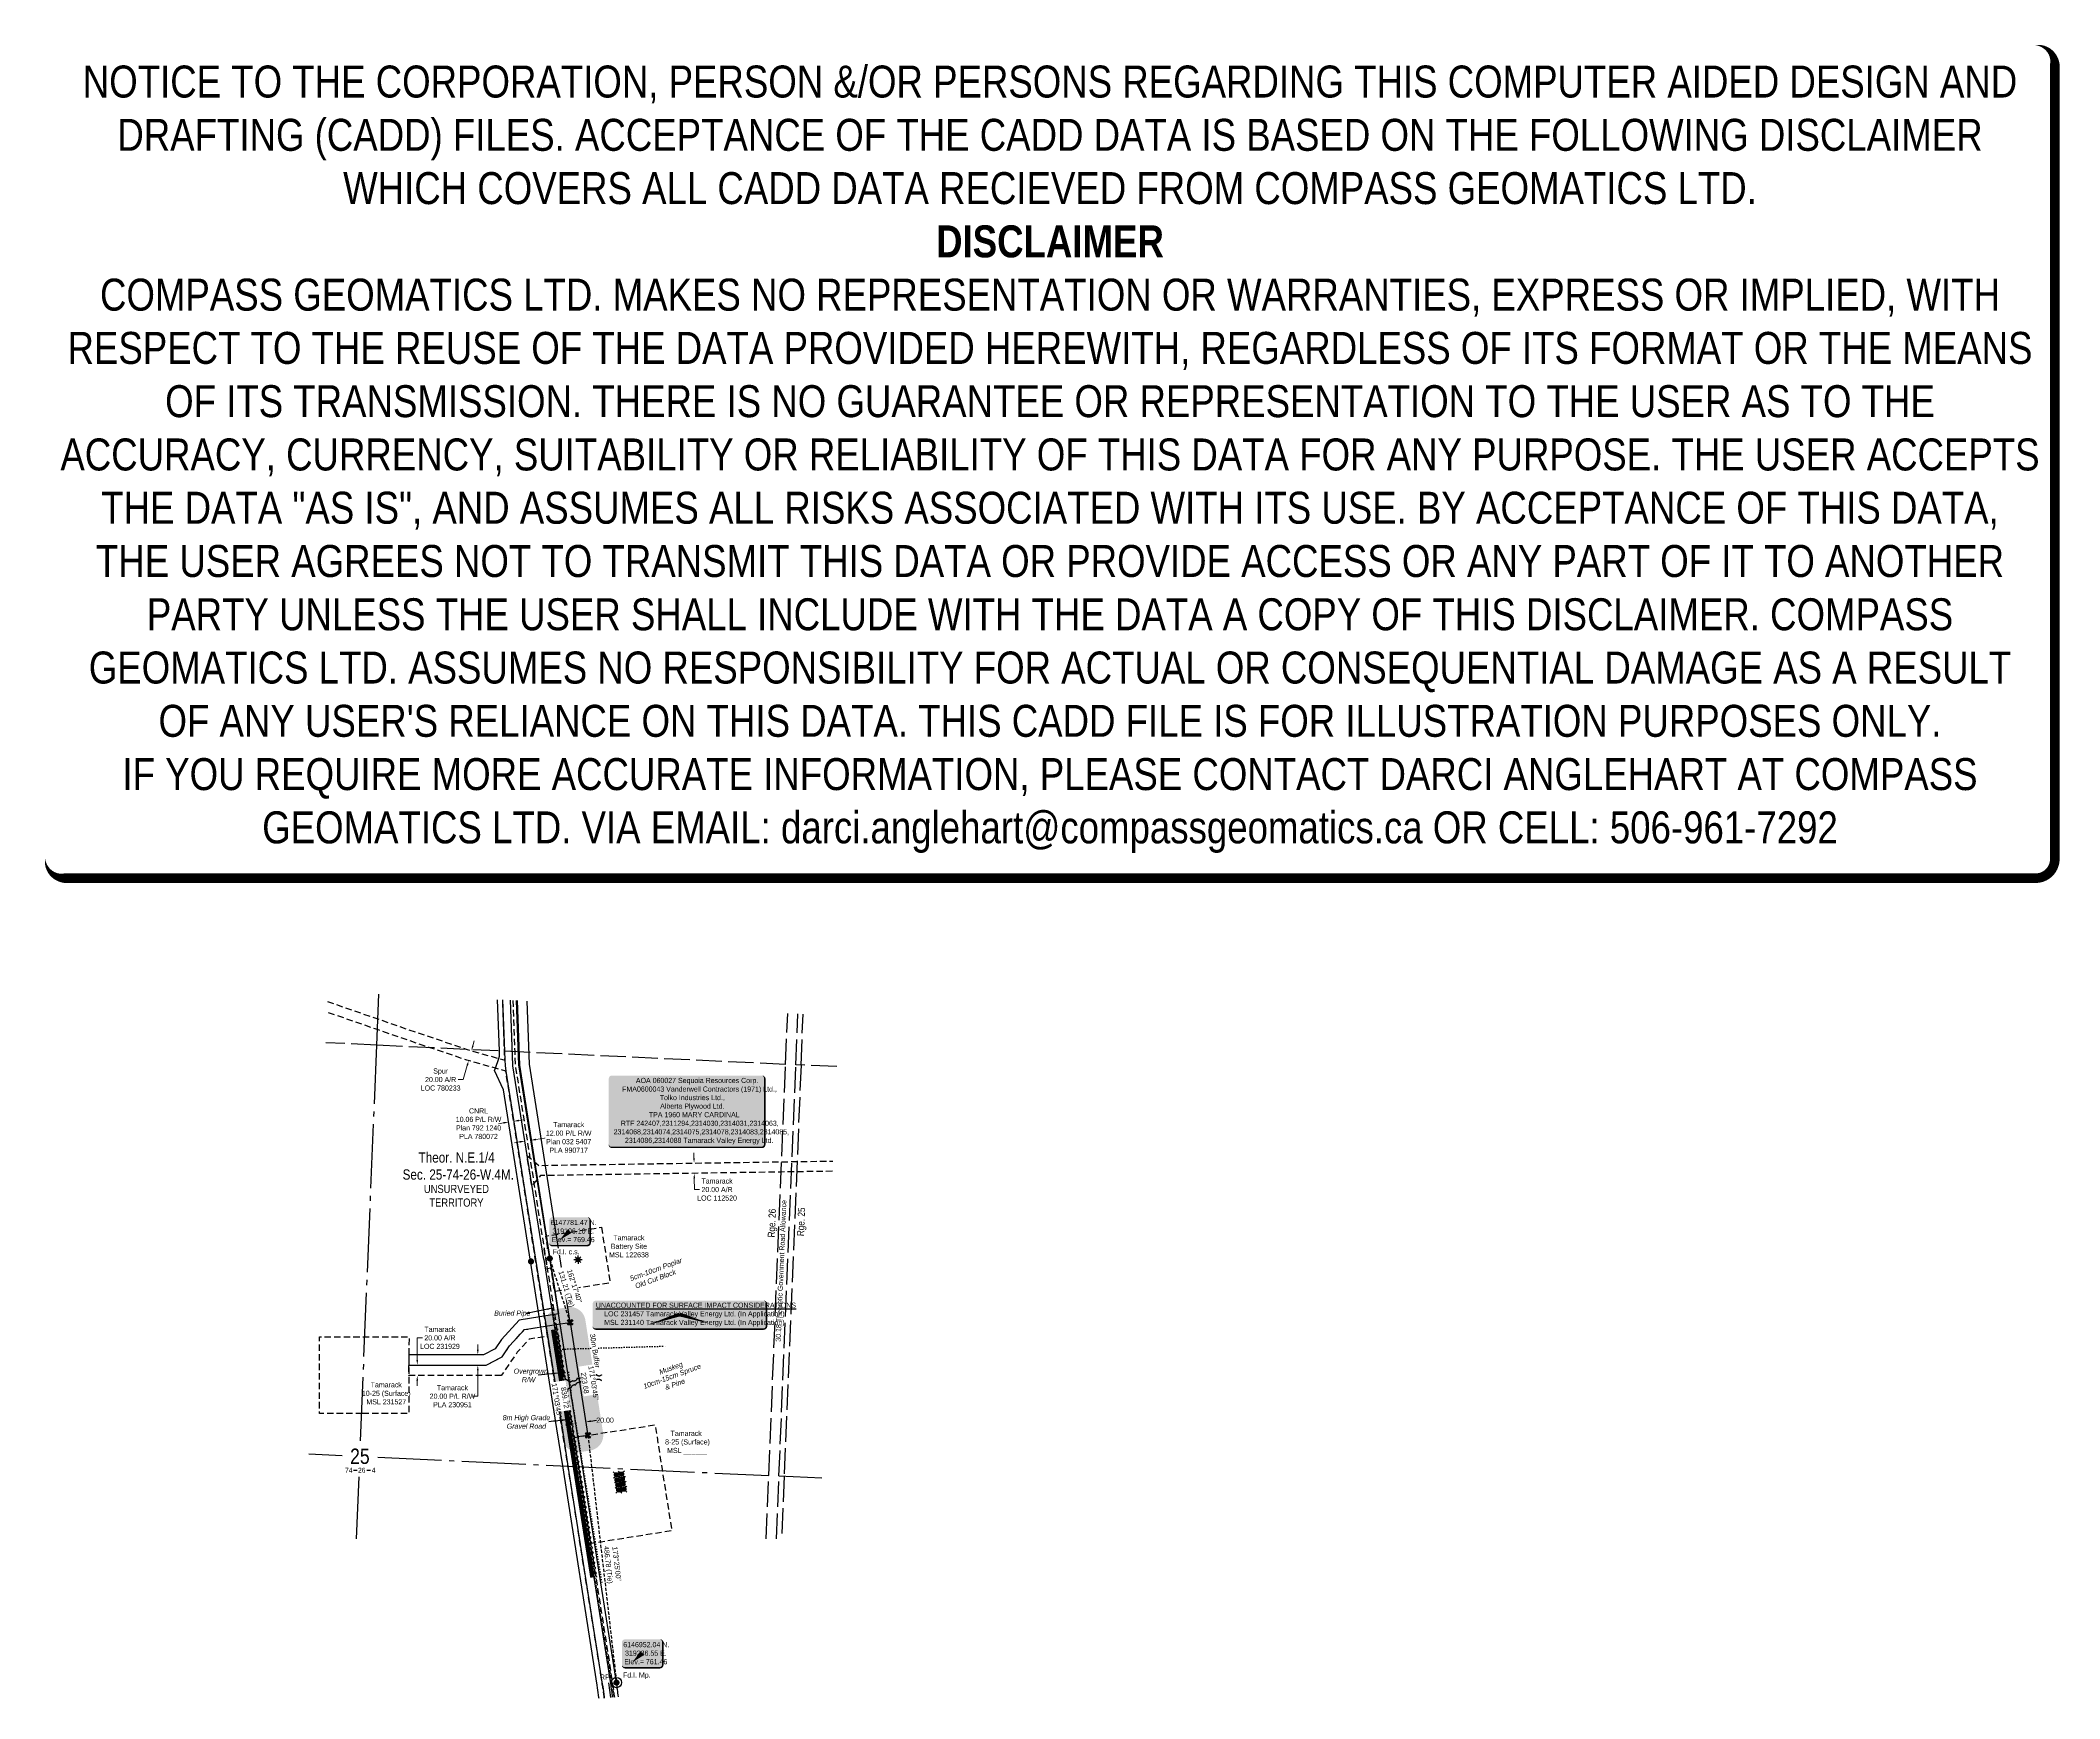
# Model space of a CAD drawing. Extents: x 318110 to 322058, y 6146921 to 6150164.
import ezdxf
from ezdxf.enums import TextEntityAlignment as Align

# ---------------------------------------------------------------- set-up
doc = ezdxf.new("R2010")
doc.units = 0
doc.header["$LTSCALE"] = 5
doc.header["$PDSIZE"] = 0.5
for name, pattern in [('0', [1, 1, 0]), ('foc-ACCESSROAD', [3.75, 2.5, -1.25]), ('foc-QUARTERLINE', [33, 25, -3, 2, -3]), ('foc-TIELINE', [1.875, 1.25, -0.625]), ('foc-TOPO', [1, 0.2, -0.8]), ('foc-UNSURVEYED', [12.5, 10, -2.5]), ('UG_PIPE', [1.875, 1.25, -0.625])]:
    doc.linetypes.add(name, pattern=pattern)
doc.layers.get('Defpoints').update_dxf_attribs({"color": 9})
for name, color, linetype in [('10', 1, 'Continuous'), ('35', 37, 'Continuous'), ('9', 3, 'Continuous'), ('AS-PIPE-UG', 44, 'UG_PIPE'), ('AS-PIPE-UG-T', 44, 'Continuous'), ('AS-ROADS', 254, 'Continuous'), ('AS-SURFACE IMPACT', 7, 'Continuous'), ('C-AR', 13, 'foc-ACCESSROAD'), ('C-RW', 13, 'Continuous'), ('C-SYMBOL', 7, 'Continuous'), ('C-WS', 13, 'foc-ACCESSROAD'), ('C-WS-S', 13, 'Continuous'), ('D-TXT', 6, 'Continuous'), ('DETAIL-T', 7, 'Continuous'), ('F-AR', 190, 'foc-ACCESSROAD'), ('F-RW', 190, 'Continuous'), ('L-BD', 7, 'Continuous'), ('L-MON', 1, 'Continuous'), ('L-QSEC', 8, 'foc-QUARTERLINE'), ('L-ROAD-T', 7, 'Continuous'), ('L-SECLBL', 7, 'Continuous'), ('L-TIE', 7, 'foc-TIELINE'), ('L-TIE-T', 7, 'Continuous'), ('L-UNS-T', 3, 'Continuous'), ('L-USEC', 7, 'foc-UNSURVEYED'), ('P-BUFFER-H 30m', 51, 'Continuous'), ('P-BUFFER-T', 40, 'Continuous'), ('P-PROPOSED', 10, 'Continuous'), ('P-PROPOSED-H', 21, 'Continuous'), ('P-TXT', 4, 'Continuous'), ('T-BUSH', 110, '0'), ('T-BUSH-T', 110, 'Continuous'), ('T-VEGETATION CHANGE', 104, 'foc-TOPO')]:
    doc.layers.add(name, color=color, linetype=linetype)
for name, color, linetype, lineweight in [('C-AR-T', 13, 'Continuous', 9), ('C-RW-T', 13, 'Continuous', 9), ('C-WS-T', 13, 'Continuous', 9), ('F-AR-T', 190, 'Continuous', 9), ('F-RW-T', 190, 'Continuous', 9), ('T-TEXT', 48, 'Continuous', 18)]:
    doc.layers.add(name, color=color, linetype=linetype, lineweight=lineweight)
doc.layers.add('DISCLAIMER', color=7, linetype='Continuous', plot=False)
doc.styles.add('175L', font='ARIALN.TTF', dxfattribs={"height": 20})
doc.styles.add('80', font='ARIALN.TTF', dxfattribs={"height": 10})
doc.styles.add('80CG', font='ARIALN.TTF', dxfattribs={"height": 10})
doc.styles.add('80L', font='ARIALN.TTF', dxfattribs={"height": 10})
doc.styles.add('80LS', font='ARIALNI.TTF', dxfattribs={"height": 10})
doc.styles.add('SIMPLEX', font='ARIALN.TTF')
doc.dimstyles.new('Compass 5 000', dxfattribs={"dimscale": 5, "dimtxt": 9, "dimasz": 2, "dimexe": 0.2, "dimexo": 0.0625, "dimgap": 0.5, "dimtad": 0, "dimtih": 1, "dimtoh": 1, "dimzin": 0, "dimdsep": 46, "dimtxsty": '80CG', "dimcen": 0.1, "dimse1": 1, "dimse2": 1, "dimclrd": 256, "dimclrt": 256, "dimaunit": 1, "dimadec": 4, "dimazin": 0, "dimtfac": 0.06, "dimtofl": 0, "dimtmove": 0, "dimatfit": 1, "dimfxl": 0.2, "dimtolj": 1, "dimtzin": 0, "dimlwd": -1, "dimarcsym": 0})

# ---------------------------------------------------------------- blocks, each defined once
blk = doc.blocks.new('L-SECLBL')
at = {"layer": '9', "color": 7}
for p, q in [((-5.1, -27.8), (-12.3, -27.8)), ((20.7, -27.8), (13.5, -27.8))]:
    blk.add_line(p, q, dxfattribs=at)
at = {"layer": '10', "color": 2, "style": 'SIMPLEX'}
blk.add_attdef('SEC', text='', height=30, dxfattribs=at).set_placement((0, 0), align=Align.MIDDLE)
at = {"layer": '10', "color": 5, "style": '80L'}
blk.add_attdef('TWP', text='', height=9.5, dxfattribs=at).set_placement((-14.4, -27.4), align=Align.MIDDLE_RIGHT)
blk.add_attdef('RGE', text='', height=9.5, dxfattribs=at).set_placement((3.6, -27.4), align=Align.MIDDLE_CENTER)
blk.add_attdef('MER', text='', height=9.5, dxfattribs=at).set_placement((23.2, -27.4), align=Align.MIDDLE_LEFT)
blk = doc.blocks.new('*U32')
h = blk.add_hatch(color=255)
edge = h.paths.add_edge_path()
edge.add_line((-146.5, -71), (146.5, -71))
edge.add_arc((146.5, -65), 6, 270, 360)
edge.add_line((152.5, -65), (152.5, 63.5))
edge.add_arc((146.5, 63.5), 6, 0, 90)
edge.add_line((146.5, 69.5), (-146.5, 69.5))
edge.add_arc((-146.5, 63.5), 6, 90, 180)
edge.add_line((-152.5, 63.5), (-152.5, -65))
edge.add_arc((-146.5, -65), 6, 180, 270)
at = {"color": 44, "flags": 128}
blk.add_lwpolyline([(-146.5, -71, 3, 3, 0), (146.5, -71, 3, 3, 0.414214), (152.5, -65, 3, 3, 0), (152.5, 63.5, 3, 0, 0.414214), (146.5, 69.5, 0, 0, 0), (-146.5, 69.5, 0, 0, 0.414214), (-152.5, 63.5, 0, 0, 0), (-152.5, -65, 0, 3, 0.414214)], format="xyseb", close=True, dxfattribs=at)
at = {"color": 44, "style": '80'}
blk.add_attdef('ENTER_TEXT_001', (-36, -5), '', height=10, dxfattribs=at)
blk = doc.blocks.new('*D28')
at = {"layer": 'C-AR-T', "transparency": 16777216}
for p, q in [((319388, 6147978), (319387.9, 6147988)), ((319388.6, 6147938), (319388.9, 6147916.2)), ((319388.9, 6147916.2), (319398.9, 6147916.2))]:
    blk.add_line(p, q, dxfattribs=at)
for points in [[(319389.7, 6147978), (319386.4, 6147978), (319388.2, 6147968)], [(319390.3, 6147938), (319387, 6147938), (319388.5, 6147948)]]:
    blk.add_solid(points, dxfattribs=at)
at = {"layer": 'Defpoints', "color": 0, "transparency": 16777216}
for p in [(319388.2, 6147968), (319429.2, 6147968.6), (319429.5, 6147948.6)]:
    blk.add_point(p, dxfattribs=at)
at = {"layer": 'C-AR-T', "transparency": 16777216, "insert": (319433.2, 6147916.2), "char_height": 10, "attachment_point": 5, "style": '80CG'}
blk.add_mtext('\\A1;Tamarack \\P20.00 A/R\\PLOC 112520', dxfattribs=at)
blk = doc.blocks.new('*U33')
h = blk.add_hatch(color=255)
edge = h.paths.add_edge_path()
edge.add_line((-164, -28.5), (164, -28.5))
edge.add_arc((164, -22.5), 6, 270, 360)
edge.add_line((170, -22.5), (170, 21))
edge.add_arc((164, 21), 6, 0, 90)
edge.add_line((164, 27), (-164, 27))
edge.add_arc((-164, 21), 6, 90, 180)
edge.add_line((-170, 21), (-170, -22.5))
edge.add_arc((-164, -22.5), 6, 180, 270)
at = {"color": 1, "flags": 128}
blk.add_lwpolyline([(-164, -28.5, 3, 3, 0), (164, -28.5, 3, 3, 0.414214), (170, -22.5, 3, 3, 0), (170, 21, 3, 0, 0.414214), (164, 27, 0, 0, 0), (-164, 27, 0, 0, 0.414214), (-170, 21, 0, 0, 0), (-170, -22.5, 0, 3, 0.414214)], format="xyseb", close=True, dxfattribs=at)
for points in [[(-64.6, -21.3, 0, 7.5, 0), (0, 0, 0, 0, 0)], [(61.8, -18.7, 0, 7.5, 0), (0, 0, 0, 0, 0)]]:
    blk.add_lwpolyline(points, format="xyseb", dxfattribs=at)
at = {"color": 1, "style": '80'}
blk.add_attdef('ENTER_TEXT_001', (-26.8, -4.9), '', height=10, dxfattribs=at)
blk = doc.blocks.new('*D29')
at = {"layer": 'Defpoints', "color": 0, "transparency": 16777216}
for p in [(318947.5, 6148168.4), (318966.5, 6148163), (318972, 6148182.3)]:
    blk.add_point(p, dxfattribs=at)
at = {"layer": 'F-AR-T', "transparency": 16777216}
for p, q in [((318955.6, 6148197.3), (318958.3, 6148206.9)), ((318944.7, 6148158.8), (318937, 6148131.4)), ((318937, 6148131.4), (318927, 6148131.4))]:
    blk.add_line(p, q, dxfattribs=at)
for points in [[(318954, 6148197.8), (318957.2, 6148196.8), (318952.9, 6148187.7)], [(318943.1, 6148159.2), (318946.3, 6148158.3), (318947.5, 6148168.4)]]:
    blk.add_solid(points, dxfattribs=at)
at = {"layer": 'F-AR-T', "transparency": 16777216, "insert": (318892.7, 6148131.4), "char_height": 10, "attachment_point": 5, "style": '80CG'}
blk.add_mtext('\\A1;Spur\\P20.00 A/R^JLOC 780233', dxfattribs=at)
blk = doc.blocks.new('GAS')
h = blk.add_hatch(color=255)
h.dxf.hatch_style = 1
edge = h.paths.add_edge_path()
edge.add_arc((0, 0), 0.9, 0, 360)
for p, q in [((-0.81, 0), (-1.62, 0)), ((-0.57, 0.57), (-1.14, 1.14)), ((0, 0.81), (0, 1.62)), ((0.57, 0.57), (1.14, 1.14)), ((1.62, 0), (0.81, 0)), ((-0.57, -0.57), (-1.14, -1.14)), ((0, -0.81), (0, -1.62)), ((1.14, -1.14), (0.57, -0.57))]:
    blk.add_line(p, q)
blk.add_circle((0, 0), 0.8)
blk = doc.blocks.new('*D30')
at = {"layer": 'Defpoints', "color": 0, "transparency": 16777216}
for p in [(319025.7, 6148048.2), (319025.8, 6148047.3), (319035.8, 6148048.8)]:
    blk.add_point(p, dxfattribs=at)
at = {"layer": 'F-RW-T', "transparency": 16777216}
for p, q in [((319015.8, 6148046.6), (319005.9, 6148045.1)), ((319045.5, 6148051.3), (319055.4, 6148052.9))]:
    blk.add_line(p, q, dxfattribs=at)
for points in [[(319015.5, 6148048.3), (319016.1, 6148045), (319025.7, 6148048.2)], [(319045.3, 6148053), (319045.8, 6148049.7), (319035.6, 6148049.8)]]:
    blk.add_solid(points, dxfattribs=at)
at = {"layer": 'F-RW-T', "transparency": 16777216, "insert": (318966.8, 6148045.1), "char_height": 10, "attachment_point": 5, "style": '80CG'}
blk.add_mtext('\\A1;CNRL\\P10.06 P/L R/W\\PPlan 792 1240\\PPLA 780072', dxfattribs=at)
blk = doc.blocks.new('*D31')
at = {"layer": 'C-RW-T', "transparency": 16777216}
for p, q in [((319047.1, 6148009.3), (319037.3, 6148007.8)), ((319078.8, 6148014.3), (319103.9, 6148018.2))]:
    blk.add_line(p, q, dxfattribs=at)
for points in [[(319046.9, 6148011), (319047.4, 6148007.7), (319057, 6148010.9)], [(319078.5, 6148015.9), (319079, 6148012.6), (319068.9, 6148012.7)]]:
    blk.add_solid(points, dxfattribs=at)
at = {"layer": 'Defpoints', "color": 0, "transparency": 16777216}
for p in [(319059.5, 6147994.8), (319068.9, 6148012.7), (319071.4, 6147996.7)]:
    blk.add_point(p, dxfattribs=at)
at = {"layer": 'C-RW-T', "transparency": 16777216, "insert": (319143, 6148018.2), "char_height": 10, "attachment_point": 5, "style": '80CG', "bg_fill": 3, "box_fill_scale": 1.1, "bg_fill_color": 256, "bg_fill_true_color": 13158600, "bg_fill_transparency": 0}
blk.add_mtext('\\A1;Tamarack\\P12.00 P/L R/W\\PPlan 032 5407\\PPLA 990717', dxfattribs=at)
blk = doc.blocks.new('fdia')
at = {"color": 255, "const_width": 1}
blk.add_lwpolyline([(-0.5, 0, 1), (0.5, 0, 1)], format="xyb", close=True, dxfattribs=at)
blk = doc.blocks.new('Fdiaa')
blk.add_blockref('fdia', (0, 0))
blk = doc.blocks.new('fdib')
at = {"color": 1, "const_width": 1.6}
blk.add_lwpolyline([(-0.4, 0, 1), (0.4, 0, 1)], format="xyb", close=True, dxfattribs=at)
at = {"color": 1}
blk.add_circle((0, 0), 0.8, dxfattribs=at)
blk = doc.blocks.new('Fdibb')
blk.add_blockref('fdib', (0, 0))
blk = doc.blocks.new('fdicc')
for name in ['Fdibb', 'Fdiaa']:
    blk.add_blockref(name, (0, 0))
blk = doc.blocks.new('FDI')
blk.add_blockref('fdicc', (0, 0))
blk = doc.blocks.new('*U39')
h = blk.add_hatch(color=254)
edge = h.paths.add_edge_path()
edge.add_line((-34, -28.5), (34, -28.5))
edge.add_arc((34, -22.5), 6, 270, 360)
edge.add_line((40, -22.5), (40, 21))
edge.add_arc((34, 21), 6, 0, 90)
edge.add_line((34, 27), (-34, 27))
edge.add_arc((-34, 21), 6, 90, 180)
edge.add_line((-40, 21), (-40, -22.5))
edge.add_arc((-34, -22.5), 6, 180, 270)
at = {"color": 1, "flags": 128}
blk.add_lwpolyline([(-34, -28.5, 3, 3, 0), (34, -28.5, 3, 3, 0.414214), (40, -22.5, 3, 3, 0), (40, 21, 3, 0, 0.414214), (34, 27, 0, 0, 0), (-34, 27, 0, 0, 0.414214), (-40, 21, 0, 0, 0), (-40, -22.5, 0, 3, 0.414214)], format="xyseb", close=True, dxfattribs=at)
blk.add_lwpolyline([(-19.2, -17.3, 0, 10, 0), (0, 0, 5, 5, 0)], format="xyseb", dxfattribs=at)
at = {"color": 1, "style": '80'}
blk.add_attdef('ENTER_TEXT_001', (-36, -5), '', height=10, dxfattribs=at)
blk = doc.blocks.new('RP')
at = {"layer": '35', "color": 3}
blk.add_circle((0, 0), 10, dxfattribs=at)
at = {"layer": '35', "color": 3, "style": '80'}
blk.add_attdef('RP_001', (-32.4, 5.8), '', height=10, dxfattribs=at)
blk = doc.blocks.new('*D41')
at = {"layer": 'Defpoints', "color": 0, "transparency": 16777216}
for p in [(319151.9, 6147490.5), (319171.6, 6147493.6), (319176.6, 6147461.8)]:
    blk.add_point(p, dxfattribs=at)
at = {"layer": 'P-TXT', "transparency": 16777216}
for p, q in [((319147, 6147457.1), (319137.1, 6147455.5)), ((319186.5, 6147463.3), (319197.7, 6147465.1))]:
    blk.add_line(p, q, dxfattribs=at)
for points in [[(319146.7, 6147458.7), (319147.3, 6147455.4), (319156.9, 6147458.6)], [(319186.2, 6147465), (319186.8, 6147461.7), (319176.6, 6147461.8)]]:
    blk.add_solid(points, dxfattribs=at)
at = {"layer": 'P-TXT', "transparency": 16777216, "insert": (319214.1, 6147465.1), "char_height": 10, "attachment_point": 5, "style": '80CG'}
blk.add_mtext('\\A1;20.00', dxfattribs=at)
blk = doc.blocks.new('*D42')
at = {"layer": 'C-RW-T', "transparency": 16777216}
for p, q in [((318965.3, 6147602.9), (318965.3, 6147612.9)), ((318965.3, 6147562.9), (318965.3, 6147512)), ((318965.3, 6147512), (318955.3, 6147512))]:
    blk.add_line(p, q, dxfattribs=at)
for points in [[(318963.7, 6147602.9), (318967, 6147602.9), (318965.3, 6147592.9)], [(318963.7, 6147562.9), (318967, 6147562.9), (318965.3, 6147572.9)]]:
    blk.add_solid(points, dxfattribs=at)
at = {"layer": 'Defpoints', "color": 0, "transparency": 16777216}
for p in [(318965.3, 6147592.9), (318973.8, 6147592.9), (318973.8, 6147572.9)]:
    blk.add_point(p, dxfattribs=at)
at = {"layer": 'C-RW-T', "transparency": 16777216, "insert": (318915.8, 6147512), "char_height": 10, "attachment_point": 5, "style": '80CG'}
blk.add_mtext('\\A1;Tamarack\\P20.00 P/L R/W\\PPLA 230951', dxfattribs=at)
blk = doc.blocks.new('*D43')
at = {"layer": 'C-AR-T', "transparency": 16777216}
for p, q in [((318847, 6147582.9), (318847, 6147626.2)), ((318847, 6147626.2), (318857, 6147626.2)), ((318846.9, 6147542.7), (318846.9, 6147532.7))]:
    blk.add_line(p, q, dxfattribs=at)
for points in [[(318845.3, 6147582.9), (318848.6, 6147582.9), (318847, 6147572.9)], [(318845.3, 6147542.7), (318848.6, 6147542.7), (318846.9, 6147552.7)]]:
    blk.add_solid(points, dxfattribs=at)
at = {"layer": 'Defpoints', "color": 0, "transparency": 16777216}
for p in [(318847, 6147572.9), (318849.5, 6147572.9), (318849.5, 6147552.7)]:
    blk.add_point(p, dxfattribs=at)
at = {"layer": 'C-AR-T', "transparency": 16777216, "insert": (318891.3, 6147626.2), "char_height": 10, "attachment_point": 5, "style": '80CG'}
blk.add_mtext('\\A1;Tamarack\\P20.00 A/R^JLOC 231929', dxfattribs=at)
blk = doc.blocks.new('TEMP')
h = blk.add_hatch(color=255)
h.dxf.hatch_style = 1
h.paths.add_polyline_path([(0, 0.25), (-0.67, 1.15), (-0.67, 0.67), (-1.15, 0.67), (-0.25, 0), (-1.15, -0.67), (-0.67, -0.67), (-0.67, -1.15), (0, -0.25), (0.67, -1.15), (0.67, -0.67), (1.15, -0.67), (0.25, 0), (1.15, 0.67), (0.67, 0.67), (0.67, 1.15)])
h.paths.add_polyline_path([(0.57, 0.85), (0.57, 0.57), (0.85, 0.57), (0.08, 0), (0.85, -0.57), (0.57, -0.57), (0.57, -0.85), (0, -0.08), (-0.57, -0.85), (-0.57, -0.57), (-0.85, -0.57), (-0.08, 0), (-0.85, 0.57), (-0.57, 0.57), (-0.57, 0.85), (0, 0.08)], flags=16)
h = blk.add_hatch(color=1)
h.dxf.hatch_style = 1
h.paths.add_polyline_path([(0, 0.08), (-0.57, 0.85), (-0.57, 0.57), (-0.85, 0.57), (-0.08, 0), (-0.85, -0.57), (-0.57, -0.57), (-0.57, -0.85), (0, -0.08), (0.57, -0.85), (0.57, -0.57), (0.85, -0.57), (0.08, 0), (0.85, 0.57), (0.57, 0.57), (0.57, 0.85)])
at = {"color": 1}
for p, q in [((-0.08, 0), (0.08, 0)), ((0, 0.08), (0, -0.08))]:
    blk.add_line(p, q, dxfattribs=at)
at = {"color": 255, "flags": 128}
blk.add_lwpolyline([(-0.25, 0), (-1.15, 0.67), (-0.67, 0.67), (-0.67, 1.15), (0, 0.25), (0.67, 1.15), (0.67, 0.67), (1.15, 0.67), (0.25, 0), (1.15, -0.67), (0.67, -0.67), (0.67, -1.15), (0, -0.25), (-0.67, -1.15), (-0.67, -0.67), (-1.15, -0.67)], close=True, dxfattribs=at)
at = {"color": 1, "flags": 128}
blk.add_lwpolyline([(-0.08, 0), (-0.85, 0.57), (-0.57, 0.57), (-0.57, 0.85), (0, 0.08), (0.57, 0.85), (0.57, 0.57), (0.85, 0.57), (0.08, 0), (0.85, -0.57), (0.57, -0.57), (0.57, -0.85), (0, -0.08), (-0.57, -0.85), (-0.57, -0.57), (-0.85, -0.57)], close=True, dxfattribs=at)
blk = doc.blocks.new('WC')
at = {"layer": 'L-MON'}
h = blk.add_hatch(color=255, dxfattribs=at)
h.dxf.hatch_style = 1
edge = h.paths.add_edge_path()
edge.add_arc((0, 0), 0.9, 0, 360)
at = {"layer": 'L-MON', "color": 240, "flags": 128}
for points in [[(-0.62, 0.5), (-1.23, 1.12)], [(0.52, 0.61), (1.13, 1.21)], [(-1.18, -1.18), (-0.56, -0.57)], [(1.16, -1.18), (0.56, -0.57)]]:
    blk.add_lwpolyline(points, dxfattribs=at)
at = {"layer": 'L-MON', "color": 240}
for radius in [0.8, 0.373]:
    blk.add_circle((0, 0), radius, dxfattribs=at)
blk = doc.blocks.new('Disclaimer_Legal')
at = {"layer": 'DISCLAIMER', "color": 254, "flags": 128}
blk.add_lwpolyline([(-3612.9, -1104.6, 37.5, 37.5, 0), (4096.1, -1104.6, 37.5, 37.5, 0.414214), (4171.1, -1029.6, 37.5, 37.5, 0), (4171.1, 2078.7, 37.5, 0, 0.414214), (4096.1, 2153.7, 0, 0, 0), (-3612.9, 2153.7, 0, 0, 0.414214), (-3687.9, 2078.7, 0, 0, 0), (-3687.9, -1029.6, 0, 37.5, 0.414214)], format="xyseb", close=True, dxfattribs=at)
at = {"layer": 'DISCLAIMER', "color": 254, "insert": (241.6, 533.9), "char_height": 125, "width": 7717.568, "attachment_point": 5, "style": '80'}
blk.add_mtext('NOTICE TO THE CORPORATION, PERSON &/OR PERSONS REGARDING THIS COMPUTER AIDED DESIGN AND DRAFTING (CADD) FILES. ACCEPTANCE OF THE CADD DATA IS BASED ON THE FOLLOWING DISCLAIMER WHICH COVERS ALL CADD DATA RECIEVED FROM COMPASS GEOMATICS LTD.\\P{\\fArial Narrow|b1|i0|c0|p34;DISCLAIMER}\\PCOMPASS GEOMATICS LTD. MAKES NO REPRESENTATION OR WARRANTIES, EXPRESS OR IMPLIED, WITH RESPECT TO THE REUSE OF THE DATA PROVIDED HEREWITH, REGARDLESS OF ITS FORMAT OR THE MEANS OF ITS TRANSMISSION. THERE IS NO GUARANTEE OR REPRESENTATION TO THE USER AS TO THE ACCURACY, CURRENCY, SUITABILITY OR RELIABILITY OF THIS DATA FOR ANY PURPOSE. THE USER ACCEPTS THE DATA "AS IS", AND ASSUMES ALL RISKS ASSOCIATED WITH ITS USE. BY ACCEPTANCE OF THIS DATA, THE USER AGREES NOT TO TRANSMIT THIS DATA OR PROVIDE ACCESS OR ANY PART OF IT TO ANOTHER PARTY UNLESS THE USER SHALL INCLUDE WITH THE DATA A COPY OF THIS DISCLAIMER. COMPASS GEOMATICS LTD. ASSUMES NO RESPONSIBILITY FOR ACTUAL OR CONSEQUENTIAL DAMAGE AS A RESULT OF ANY USER\'S RELIANCE ON THIS DATA. THIS CADD FILE IS FOR ILLUSTRATION PURPOSES ONLY.\\PIF YOU REQUIRE MORE ACCURATE INFORMATION, PLEASE CONTACT DARCI ANGLEHART AT COMPASS GEOMATICS LTD. VIA EMAIL: darci.anglehart@compassgeomatics.ca OR CELL: 506-961-7292', dxfattribs=at)

msp = doc.modelspace()

# ---------------------------------------------------------------- hatches: boundary and pattern name
at = {"layer": 'P-BUFFER-H 30m'}
h = msp.add_hatch(color=256, dxfattribs=at)
h.dxf.hatch_style = 1
h.paths.add_polyline_path([(319141.338, 6147686.121), (319121.583, 6147683.013, 0.41419306), (319096.613, 6147648.72), (319131.36, 6147427.783, 0.41421356), (319165.653, 6147402.811), (319185.408, 6147405.917, 0.41421356), (319210.38, 6147440.21), (319175.633, 6147661.149, 0.41423406)])
h.paths.add_polyline_path([(319146, 6147656.489), (319180.748, 6147435.55), (319160.993, 6147432.443), (319126.246, 6147653.381)], flags=16)
at = {"layer": 'P-PROPOSED-H'}
h = msp.add_hatch(color=256, dxfattribs=at)
h.dxf.hatch_style = 1
h.paths.add_polyline_path([(319146, 6147656.489), (319180.748, 6147435.55), (319160.993, 6147432.443), (319126.246, 6147653.381)])

# ---------------------------------------------------------------- linework, layer by layer
at = {"layer": 'AS-PIPE-UG', "flags": 128}
for points in [[(319148.372, 6147456.684), (319144.086, 6147482.941), (319139.134, 6147513.69), (319135.012, 6147539.598), (319130.606, 6147567.481), (319126.899, 6147588.399), (319123.051, 6147612.274), (319118.527, 6147639.535), (319113.949, 6147667.757), (319109.739, 6147694.312)], [(319232.008, 6146923.561), (319229.862, 6146939.242), (319226.245, 6146960.328), (319221.241, 6146989.744), (319216.539, 6147017.564), (319211.805, 6147046.869), (319208.043, 6147069.321), (319202.687, 6147102.484), (319197.859, 6147133.991), (319191.826, 6147171.987), (319186.008, 6147214.274), (319180.109, 6147254.845), (319173.453, 6147294.831), (319169.349, 6147322.714), (319164.499, 6147356.802), (319159.452, 6147386.693), (319154.512, 6147419.356), (319150.339, 6147444.698)]]:
    msp.add_lwpolyline(points, dxfattribs=at)
at = {"layer": 'AS-ROADS', "flags": 128}
msp.add_lwpolyline([(319188.612, 6147157.672, 6.999, 6.999, 0), (319144.077, 6147438.478, 6.999, 6.999, 0), (319134.83, 6147496.784, 6.999, 6.999, 0), (319111.901, 6147641.754, 0, 0, 0)], format="xyseb", dxfattribs=at)
for points in [[(319141.569, 6147454.294), (319134.83, 6147496.784), (319111.901, 6147641.754)], [(319188.612, 6147157.672), (319143.477, 6147442.259)], [(319225.66, 6146922.935), (319221.258, 6146951.758)], [(319225.66, 6146922.935), (319221.258, 6146951.758)]]:
    msp.add_lwpolyline(points, dxfattribs=at)
at = {"layer": 'C-AR', "flags": 128}
msp.add_lwpolyline([(319658.668, 6147952.04), (319588.737, 6147950.992), (319558.522, 6147950.54), (319087.676, 6147943.489), (319081.018, 6147935.582), (319074.985, 6147928.419), (319070.787, 6147923.435), (319061.433, 6147982.876), (319067.181, 6147978.051), (319075.424, 6147971.107), (319084.525, 6147963.441), (319559.343, 6147970.552), (319589.558, 6147971.005), (319659.488, 6147972.052)], dxfattribs=at)
msp.add_lwpolyline([(319011.318, 6147552.674), (318830.794, 6147552.696), (318830.798, 6147572.896), (318981.693, 6147572.878), (319013.013, 6147589.36), (319027.547, 6147610.522), (319056.569, 6147642.418), (319088.739, 6147647.481), (319098.663, 6147649.041), (319101.772, 6147629.269), (319091.847, 6147627.709), (319065.775, 6147623.609), (319042.389, 6147597.911), (319011.318, 6147552.674)], close=True, dxfattribs=at)
at = {"layer": 'C-RW', "flags": 128}
for points in [[(319240.239, 6146924.374, 0.01164195), (319236.546, 6146952.037), (319157.54, 6147454.397), (319106.102, 6147781.465), (319045.683, 6148160.115), (319041.187, 6148285.847)], [(319094.249, 6147779.601), (319145.122, 6147456.123), (319224.693, 6146950.173, -0.01158555), (319228.298, 6146923.195, -0.01158555)]]:
    msp.add_lwpolyline(points, format="xyb", dxfattribs=at)
at = {"layer": 'C-WS', "flags": 128}
for points in [[(319207.028, 6147842.407), (319224.147, 6147733.719), (319115.497, 6147716.609), (319108.32, 6147762.254), (319101.29, 6147761.146), (319095.077, 6147800.655), (319102.101, 6147801.762), (319098.391, 6147825.31), (319207.028, 6147842.407)], [(318739.308, 6147478.17), (318655.652, 6147478.184), (318655.677, 6147628.295), (318745.493, 6147628.281), (318830.806, 6147628.266), (318830.797, 6147573.225), (318830.794, 6147553.211), (318830.781, 6147478.155), (318739.308, 6147478.17)], [(319186.621, 6147223.917), (319153.999, 6147431.343), (319312.038, 6147456.198), (319344.66, 6147248.772)]]:
    msp.add_lwpolyline(points, close=True, dxfattribs=at)
at = {"layer": 'F-AR', "flags": 128}
for points in [[(318671.272, 6148284.112), (318769.946, 6148249.855), (318825.904, 6148230.429), (318944.695, 6148190.28), (318950.121, 6148188.453), (319006.184, 6148172.646), (319018.153, 6148169.271), (319017.525, 6148186.837), (319013.948, 6148287.134)], [(319034.007, 6148286.186), (319037.586, 6148185.889), (319038.493, 6148160.519), (319067.181, 6147978.051), (319074.985, 6147928.419), (319095.077, 6147800.655), (319101.29, 6147761.146), (319149.167, 6147456.702), (319162.1, 6147374.468), (319228.699, 6146950.974), (319229.466, 6146945.926), (319230.189, 6146940.871), (319230.868, 6146935.812), (319231.504, 6146930.746), (319232.096, 6146925.674), (319232.321, 6146923.592)], [(319212.402, 6146921.626), (319212.097, 6146924.414), (319211.513, 6146929.335), (319210.887, 6146934.252), (319210.219, 6146939.162), (319209.507, 6146944.066), (319208.754, 6146948.965), (319141.688, 6147375.433), (319130.651, 6147445.62), (319020.218, 6148147.894), (318999.62, 6148153.701), (318944.197, 6148169.327), (318872.008, 6148193.718), (318819.418, 6148211.492), (318769.086, 6148228.966), (318670.411, 6148263.224)]]:
    msp.add_lwpolyline(points, dxfattribs=at)
at = {"layer": 'F-RW'}
for points in [[(319202.393, 6146920.638), (319202.164, 6146922.747), (319201.597, 6146927.57), (319200.989, 6146932.388), (319200.338, 6146937.201), (319199.646, 6146942.008), (319198.913, 6146946.809), (319131.436, 6147375.918), (319120.089, 6147448.082), (319068.484, 6147776.274), (319015.766, 6148111.181), (318997.915, 6148148.78), (318999.62, 6148153.701), (319006.184, 6148172.646), (319007.82, 6148177.37), (319007.465, 6148187.312), (319003.886, 6148287.609)], [(319013.948, 6148287.134), (319017.525, 6148186.837), (319018.153, 6148169.271), (319018.534, 6148158.6), (319020.218, 6148147.894), (319130.651, 6147445.62), (319141.688, 6147375.433), (319208.754, 6146948.965), (319209.507, 6146944.066), (319210.219, 6146939.162), (319210.887, 6146934.252), (319211.513, 6146929.335), (319212.097, 6146924.414), (319212.402, 6146921.626)]]:
    msp.add_lwpolyline(points, dxfattribs=at)
at = {"layer": 'L-QSEC'}
for p, q in [((318767.836, 6148198.647), (318771.954, 6148298.564)), ((318736.004, 6147424.673), (318767.836, 6148198.647)), ((318634.818, 6147399.422), (318700.404, 6147396.32)), ((318769.61, 6147393.047), (319534.169, 6147356.89)), ((318728.122, 6147233.033), (318733.127, 6147354.734)), ((319554.267, 6147356.065), (319638.095, 6147352.726))]:
    msp.add_line(p, q, dxfattribs=at)
at = {"layer": 'L-TIE'}
for p, q in [((319146, 6147656.489), (319106.102, 6147781.465)), ((319180.748, 6147435.55), (319236.546, 6146952.037))]:
    msp.add_line(p, q, dxfattribs=at)
at = {"layer": 'L-USEC'}
for p, q in [((319567.151, 6148160.891), (319571.25, 6148260.81)), ((319587.249, 6148160.091), (319591.343, 6148259.861)), ((319597.298, 6148159.69), (319601.388, 6148259.386)), ((318767.836, 6148198.647), (318667.945, 6148203.365)), ((319567.151, 6148160.891), (318767.836, 6148198.647)), ((319534.169, 6147356.89), (319567.151, 6148160.891)), ((319554.267, 6147356.065), (319587.249, 6148160.067)), ((319597.298, 6148159.69), (319564.317, 6147355.688)), ((319667.072, 6148156.908), (319587.249, 6148160.091)), ((319529.089, 6147233.033), (319534.169, 6147356.89)), ((319549.22, 6147233.033), (319554.267, 6147356.065)), ((319564.317, 6147355.688), (319559.285, 6147233.033))]:
    msp.add_line(p, q, dxfattribs=at)
at = {"layer": 'T-BUSH', "flags": 128}
for points in [[(319207.444, 6147554.084, -0.52056705), (319197.446, 6147554.162, -0.52056705), (319187.474, 6147554.754, -0.52056705), (319177.591, 6147554.575, -0.52056705), (319168.076, 6147551.678, -0.52056705), (319159.278, 6147546.927, -0.52056705), (319150.447, 6147542.237, -0.52056705), (319140.893, 6147543.61, -0.52056705), (319136.59, 6147551.12, -0.52056705), (319135.062, 6147561.001, -0.52056705), (319133.534, 6147570.882, -0.52056705), (319132.006, 6147580.764, -0.52056705), (319130.479, 6147590.645, -0.52056705), (319128.951, 6147600.527, -0.52056705), (319127.423, 6147610.408, -0.52056705), (319125.895, 6147620.29, -0.52056705), (319124.368, 6147630.171, -0.52056705), (319122.318, 6147643.426, -0.52056705)], [(319198.201, 6147158.472, -0.39390296), (319197.403, 6147166.569, -0.52056705), (319195.889, 6147176.452, -0.52056705), (319194.376, 6147186.336, -0.52056705), (319192.862, 6147196.22, -0.52056705), (319191.348, 6147206.103, -0.52056705), (319189.835, 6147215.987, -0.52056705), (319188.321, 6147225.871, -0.52056705), (319186.808, 6147235.754, -0.52056705), (319185.294, 6147245.638, -0.52056705), (319183.78, 6147255.521, -0.52056705), (319182.266, 6147265.405, -0.52056705), (319180.752, 6147275.289, -0.52056705), (319179.238, 6147285.172, -0.52056705), (319177.724, 6147295.056, -0.52056705), (319176.21, 6147304.939, -0.52056705), (319174.697, 6147314.823, -0.52056705), (319173.172, 6147324.705, -0.52056705), (319171.551, 6147334.571, -0.52056705), (319169.93, 6147344.438, -0.52056705), (319168.309, 6147354.304, -0.52056705), (319166.688, 6147364.171, -0.52056705), (319165.067, 6147374.038, -0.52056705), (319163.447, 6147383.904, -0.52056705), (319161.826, 6147393.771, -0.52056705), (319160.205, 6147403.637, -0.52056705), (319158.584, 6147413.504, -0.52056705), (319156.967, 6147423.371, -0.52056705), (319155.358, 6147433.24, -0.52056705), (319153.749, 6147443.108, -0.52056705), (319152.14, 6147452.977, -0.52056705), (319150.532, 6147462.845, -0.52056705), (319148.923, 6147472.714, -0.52056705), (319147.314, 6147482.583, -0.52056705), (319145.706, 6147492.451, -0.52056705), (319144.133, 6147502.326, -0.52056705), (319142.606, 6147512.207, -0.52056705), (319141.338, 6147522.002, -0.52056705), (319148.496, 6147528.983, -0.52056705), (319157.004, 6147534.176, -0.52056705), (319165.917, 6147538.701, -0.52056705), (319175.293, 6147542.019, -0.52056705), (319185.152, 6147543.014, -0.52056705), (319195.148, 6147542.788, -0.52056705), (319207.127, 6147542.433)]]:
    msp.add_lwpolyline(points, format="xyb", dxfattribs=at)
at = {"layer": 'T-VEGETATION CHANGE', "flags": 128}
for points in [[(319126.642, 6147604.099), (319331.704, 6147610.009)], [(319142.43, 6147558.811), (319146.998, 6147524.36), (319148.23, 6147512.433), (319157.729, 6147454.291)], [(319142.43, 6147558.811), (319146.998, 6147524.36), (319148.23, 6147512.433), (319207.765, 6147148.041)]]:
    msp.add_lwpolyline(points, dxfattribs=at)

# ---------------------------------------------------------------- block references
ref = msp.add_blockref('*U32', (319373.941, 6148069.699), dxfattribs=dict(xscale=0.99988423, yscale=0.99988423, zscale=0.99988423))
ref.add_attrib('ENTER_TEXT_001', 'AOA 060027 Sequoia Resources Corp.', (319274.461, 6148124.646), dxfattribs={"color": 44, "height": 9.99884, "style": '80'})
ref.add_attrib('ENTER_TEXT_002', 'FMA0600043 Vanderwell Contractors (1971) Ltd.,', (319247.574, 6148107.804), dxfattribs={"color": 44, "height": 9.99884, "style": '80'})
ref.add_attrib('ENTER_TEXT_003', 'Tolko Industries Ltd.,', (319321.126, 6148091.139), dxfattribs={"color": 44, "height": 9.99884, "style": '80'})
ref.add_attrib('ENTER_TEXT_004', 'Alberta Plywood Ltd.', (319321.901, 6148074.475), dxfattribs={"color": 44, "height": 9.99884, "style": '80'})
ref.add_attrib('ENTER_TEXT_005', 'TPA 1960 MARY CARDINAL', (319299.864, 6148057.633), dxfattribs={"color": 44, "height": 9.99884, "style": '80'})
ref.add_attrib('ENTER_TEXT_006', 'RTF 242407,2311294,2314030,2314031,2314063,', (319245.02, 6148040.927), dxfattribs={"color": 44, "height": 9.99884, "style": '80'})
ref.add_attrib('ENTER_TEXT_007', '2314068,2314074,2314075,2314078,2314083,2314085,', (319230.949, 6148024.221), dxfattribs={"color": 44, "height": 9.99884, "style": '80'})
ref.add_attrib('ENTER_TEXT_008', '2314086,2314088 Tamarack Valley Energy Ltd.', (319252.956, 6148007.516), dxfattribs={"color": 44, "height": 9.99884, "style": '80'})
at = {"layer": '35', "color": 3, "xscale": 0.99988423, "yscale": 0.99988423, "zscale": 0.99988423}
msp.add_blockref('RP', (319236.546, 6146952.037), dxfattribs=at).add_auto_attribs({'RP_001': 'RP'})
at = {"layer": 'Defpoints', "xscale": 5.00000000000003, "yscale": 5.00000000000003, "zscale": 5.00000000000003}
msp.add_blockref('FDI', (319069.41, 6147775.69), dxfattribs=at)
at = {"layer": 'DETAIL-T'}
ref = msp.add_blockref('*U39', (319145.038, 6147835.08), dxfattribs=dict(at, xscale=0.99988423, yscale=0.99988423, zscale=0.99988423))
ref.add_attrib('ENTER_TEXT_001', '6147781.47 N.', (319107.747, 6147846.851), dxfattribs={"layer": '0', "color": 1, "height": 9.99884, "style": '80'})
ref.add_attrib('ENTER_TEXT_002', '319106.10 E.', (319111.222, 6147830.146), dxfattribs={"layer": '0', "color": 1, "height": 9.99884, "style": '80'})
ref.add_attrib('ENTER_TEXT_003', 'Elev.= 769.46', (319109.667, 6147813.44), dxfattribs={"layer": '0', "color": 1, "height": 9.99884, "style": '80'})
ref = msp.add_blockref('*U39', (319287.092, 6147009.506), dxfattribs=dict(at, xscale=0.99988423, yscale=0.99988423, zscale=0.99988423))
ref.add_attrib('ENTER_TEXT_001', '6146952.04 N.', (319249.801, 6147021.277), dxfattribs={"layer": '0', "color": 1, "height": 9.99884, "style": '80'})
ref.add_attrib('ENTER_TEXT_002', '319236.55 E.', (319253.276, 6147004.571), dxfattribs={"layer": '0', "color": 1, "height": 9.99884, "style": '80'})
ref.add_attrib('ENTER_TEXT_003', 'Elev.= 761.46', (319251.721, 6146987.866), dxfattribs={"layer": '0', "color": 1, "height": 9.99884, "style": '80'})
at = {"layer": 'DISCLAIMER', "xscale": 0.5, "yscale": 0.5, "zscale": 0.5}
msp.add_blockref('Disclaimer_Legal', (319963.351, 6149077.554), dxfattribs=at)
at = {"layer": 'L-MON', "xscale": 4.999421150000001, "yscale": 4.999421150000001, "zscale": 4.999421150000001}
for p in [(319146.002, 6147656.489), (319180.748, 6147435.55)]:
    msp.add_blockref('TEMP', p, dxfattribs=at)
at = {"layer": 'L-MON', "xscale": 4.999421150000003, "yscale": 4.999421150000003, "zscale": 4.999421150000003, "rotation": 90}
for p in [(319236.346, 6147358.259), (319246.223, 6147359.812), (319237.899, 6147348.381), (319239.452, 6147338.504), (319241.006, 6147328.627), (319247.776, 6147349.935), (319249.33, 6147340.057), (319250.883, 6147330.18)]:
    msp.add_blockref('WC', p, dxfattribs=at)
at = {"layer": 'L-SECLBL', "color": 6, "xscale": 0.99988423, "yscale": 0.99988423, "zscale": 0.99988423}
msp.add_blockref('L-SECLBL', (318734.771, 6147394.695), dxfattribs=at).add_auto_attribs({'SEC': '25', 'TWP': '74', 'RGE': '26', 'MER': '4'})

# ---------------------------------------------------------------- texts
at = {"layer": 'C-SYMBOL', "color": 3, "insert": (318923.963, 6147988.985), "char_height": 19.99768, "width": 233.21882, "attachment_point": 2, "style": '175L'}
msp.add_mtext('Theor. N.E.1/4\\P Sec. 25-74-26-W.4M.', dxfattribs=at)
at = {"layer": 'C-WS-T'}
for s, width, insert, char_height, attachment_point, style in [('Tamarack\\PBattery Site\\PMSL 122638', 67.33645, (319260.856, 6147805.285), 10, 5, '80CG'), ('\\pi13.498;Tamarack \\P\\pi2.7656;8-25 (Surface)\\P\\pi6.7113;MSL ______', 77.58976, (319328.776, 6147444.394), 9.99884, 1, '80L')]:
    msp.add_mtext_dynamic_manual_height_columns(s, width=width, gutter_width=50, heights=[0], dxfattribs=dict(at, insert=insert, char_height=char_height, attachment_point=attachment_point, style=style))
at = {"layer": 'C-WS-T', "insert": (318786.38, 6147517.696), "char_height": 9.99884, "attachment_point": 5, "style": '80CG'}
msp.add_mtext('\\A1;Tamarack\\P10-25 (Surface)\\PMSL 231527', dxfattribs=at)
at = {"layer": 'D-TXT', "color": 3, "char_height": 13.9984, "attachment_point": 1, "style": '80L'}
for s, width, insert, rotation in [('Rge. 26', 73.75526, (319532.056, 6147822.835), 87.650496), ('Rge. 25', 63.86109, (319589.112, 6147825.447), 87.650539)]:
    msp.add_mtext_dynamic_manual_height_columns(s, width=width, gutter_width=47.5, heights=[0], dxfattribs=dict(at, insert=insert, rotation=rotation))
at = {"layer": 'L-ROAD-T', "style": '80L'}
msp.add_text('30.18 Theoretic Government Road Allowance', height=9.99884, rotation=87.650941, dxfattribs=at).set_placement((319558.214, 6147757.292), align=Align.MIDDLE_CENTER)
at = {"layer": 'L-UNS-T', "color": 3, "insert": (318923.51, 6147904.014), "char_height": 15.99815, "attachment_point": 5, "style": '80L'}
msp.add_mtext_dynamic_manual_height_columns('UNSURVEYED TERRITORY', width=126.41375, gutter_width=47.5, heights=[0], dxfattribs=at)
at = {"layer": 'T-BUSH', "insert": (319054.981, 6147566.071), "char_height": 10, "attachment_point": 1, "style": '80L'}
msp.add_mtext_dynamic_manual_height_columns('\\pi-19.472;{\\fArial Narrow|b0|i1|c0|p34;Overgrown \\P\\pi-3.6538;R/W}', width=15.74829, gutter_width=50, heights=[0], dxfattribs=at)
at = {"layer": 'T-BUSH-T', "char_height": 9.99884, "width": 102.31189, "attachment_point": 2, "rotation": 20, "style": '80LS'}
for s, insert in [(' 5cm-10cm Poplar', (319310.236, 6147764.378)), (' 10cm-15cm Spruce\\P & Pine ', (319341.712, 6147555.308))]:
    msp.add_mtext(s, dxfattribs=dict(at, insert=insert))
at = {"layer": 'T-TEXT', "style": '80LS'}
for s, height, p in [('Old Cut Block', 10, (319312.78, 6147741.538)), ('Muskeg', 9.9988, (319342.901, 6147567.237))]:
    msp.add_text(s, height=height, rotation=20, dxfattribs=at).set_placement(p, align=Align.MIDDLE_CENTER)

# ---------------------------------------------------------------- dimensions: what is measured, and where the dimension line sits
at = {"layer": 'C-AR-T'}
for base, p1, p2, angle, text, picture, middle in [((319388.174, 6147967.989), (319429.495, 6147948.608), (319429.195, 6147968.603), 90.858015, 'Tamarack \\P20.00 A/R\\PLOC 112520', '*D28', (319433.24, 6147916.198)), ((318846.951, 6147572.894), (318849.545, 6147552.694), (318849.547, 6147572.894), 89.9931, 'Tamarack\\P20.00 A/R^JLOC 231929', '*D43', (318891.271, 6147626.191))]:
    dim = msp.add_linear_dim(base=base, p1=p1, p2=p2, angle=angle, text=text, dimstyle='Compass 5 000', dxfattribs=at)
    dim.commit()
    dim.dimension.update_dxf_attribs({"geometry": picture, "text_midpoint": middle, "dimtype": 161})
at = {"layer": 'C-RW-T'}
dim = msp.add_linear_dim(base=(318965.334, 6147592.878), p1=(318973.797, 6147572.879), p2=(318973.799, 6147592.877), angle=89.9931, text='Tamarack\\P20.00 P/L R/W\\PPLA 230951', dimstyle='Compass 5 000', dxfattribs=at)
dim.commit()
dim.dimension.update_dxf_attribs({"geometry": '*D42', "text_midpoint": (318915.785, 6147512.008), "dimtype": 161})
at = {"layer": 'F-AR-T'}
dim = msp.add_linear_dim(base=(318947.454, 6148168.409), p1=(318971.954, 6148182.297), p2=(318966.523, 6148163.033), angle=254.254662, text='Spur\\P20.00 A/R^JLOC 780233', dimstyle='Compass 5 000', dxfattribs=at)
dim.commit()
dim.dimension.update_dxf_attribs({"geometry": '*D29', "text_midpoint": (318892.73, 6148131.441), "dimtype": 161})

# ---------------------------------------------------------------- leaders
at = {"layer": 'AS-PIPE-UG-T', "path_type": 1}
msp.add_leader([(319111.457, 6147684.376), (319060.417, 6147674.078)], dimstyle='Compass 5 000', override={"dimgap": 0.5, "dimtad": 0}, dxfattribs=at)
at = {"layer": 'T-BUSH', "path_type": 1}
msp.add_leader([(319137.069, 6147558.123), (319083.102, 6147553.288)], dimstyle='Compass 5 000', override={"dimgap": 0.5, "dimtad": 0}, dxfattribs=at)

# ---------------------------------------------------------------- next in the draw order: texts
at = {"layer": 'AS-PIPE-UG-T', "insert": (318997.362, 6147679.591), "char_height": 9.99884, "attachment_point": 1, "style": '80L', "bg_fill": 3, "box_fill_scale": 1.15, "bg_fill_color": 256, "bg_fill_true_color": 256, "bg_fill_transparency": 0}
msp.add_mtext_dynamic_manual_height_columns('{\\fArial Narrow|b0|i1|c0|p34;Buried Pipe}', width=59.03588, gutter_width=50, heights=[0], dxfattribs=at)
at = {"layer": 'L-MON', "insert": (319249.134, 6146971.817), "char_height": 10, "attachment_point": 1, "style": '80L', "bg_fill": 3, "box_fill_scale": 1, "bg_fill_color": 256, "bg_fill_transparency": 0}
msp.add_mtext_dynamic_manual_height_columns('Fd.I. Mp.', width=44.58851, gutter_width=50, heights=[0], dxfattribs=at)
at = {"layer": 'L-TIE-T', "insert": (319237.345, 6147226.458), "char_height": 10, "attachment_point": 1, "rotation": 276.582945, "style": '80L', "bg_fill": 3, "box_fill_scale": 1, "bg_fill_color": 256, "bg_fill_transparency": 0}
msp.add_mtext_dynamic_manual_height_columns('\\pi8.0433;173°25\'00"\\P\\pi4.9123;486.78 (Tie)', width=70.76594, gutter_width=50, heights=[0], dxfattribs=at)
at = {"layer": 'P-BUFFER-T', "insert": (319194.337, 6147634.815), "char_height": 9.9988, "attachment_point": 1, "rotation": 278.93769, "style": '80L', "bg_fill": 3, "box_fill_scale": 1.15, "bg_fill_color": 256, "bg_fill_true_color": 256, "bg_fill_transparency": 0}
msp.add_mtext_dynamic_manual_height_columns('30m Buffer', width=61.51766, gutter_width=50, heights=[0], dxfattribs=at)

# ---------------------------------------------------------------- next in the draw order: linework, layer by layer
at = {"layer": 'C-RW'}
msp.add_lwpolyline([(319042.116, 6148285.803), (319046.645, 6148159.545), (319123.141, 6147673.136), (319046.512, 6147661.079), (319011.836, 6147622.97), (318999.326, 6147604.755), (318976.754, 6147592.876), (318830.801, 6147592.894), (318830.798, 6147572.896), (318981.693, 6147572.878), (319013.013, 6147589.36), (319027.547, 6147610.522), (319056.569, 6147642.418), (319126.249, 6147653.381), (319146.002, 6147656.489), (319066.587, 6148161.463), (319062.161, 6148284.856)], dxfattribs=at)
at = {"layer": 'P-PROPOSED'}
msp.add_lwpolyline([(319146, 6147656.489), (319180.748, 6147435.55), (319160.993, 6147432.443), (319126.246, 6147653.381)], close=True, dxfattribs=at)

# ---------------------------------------------------------------- next in the draw order: block references
at = {"layer": 'AS-SURFACE IMPACT'}
ref = msp.add_blockref('*U33', (319359.933, 6147671.896), dxfattribs=dict(at, xscale=0.99988423, yscale=0.99988423, zscale=0.99988423))
ref.add_attrib('ENTER_TEXT_001', '%%UUNACCOUNTED FOR SURFACE IMPACT CONSIDERATIONS', (319196.269, 6147685.12), dxfattribs={"layer": '0', "color": 1, "height": 9.99884, "style": '80'})
ref.add_attrib('ENTER_TEXT_002', 'LOC 231457 Tamarack Valley Energy Ltd. (In Application)', (319212.467, 6147668.278), dxfattribs={"layer": '0', "color": 1, "height": 9.99884, "style": '80'})
ref.add_attrib('ENTER_TEXT_003', 'MSL 231140 Tamarack Valley Energy Ltd. (In Application)', (319212.45, 6147651.435), dxfattribs={"layer": '0', "color": 1, "height": 9.99884, "style": '80'})
at = {"layer": 'L-MON', "xscale": 5.00000000000003, "yscale": 5.00000000000003, "zscale": 5.00000000000003}
msp.add_blockref('FDI', (319236.546, 6146952.037), dxfattribs=at)

# ---------------------------------------------------------------- next in the draw order: texts
at = {"layer": 'L-BD', "insert": (319191.26, 6147572.869), "char_height": 10, "attachment_point": 1, "rotation": 278.93769, "style": '80L', "bg_fill": 3, "box_fill_scale": 1.15, "bg_fill_color": 256, "bg_fill_true_color": 256, "bg_fill_transparency": 0}
msp.add_mtext_dynamic_manual_height_columns('\\pi0.66392;171°03\'45"\\P\\pi10.903;223.68', width=56.00723, gutter_width=50, heights=[0], dxfattribs=at)
at = {"layer": 'L-TIE', "insert": (319146.853, 6147768.006), "char_height": 9.99884, "attachment_point": 1, "rotation": 287.705612, "style": '80L', "bg_fill": 3, "box_fill_scale": 1.15, "bg_fill_color": 256, "bg_fill_true_color": 256, "bg_fill_transparency": 0}
msp.add_mtext_dynamic_manual_height_columns('\\pi7.112;162°17\'40"\\P\\pi4.5304;131.21 (Tie)', width=68.89705, gutter_width=50, heights=[0], dxfattribs=at)

# ---------------------------------------------------------------- next in the draw order: dimensions: what is measured, and where the dimension line sits
at = {"layer": 'C-RW-T'}
dim = msp.add_linear_dim(base=(319068.877, 6148012.731), p1=(319059.547, 6147994.843), p2=(319071.398, 6147996.708), angle=8.943203, text='Tamarack\\P12.00 P/L R/W\\PPlan 032 5407\\PPLA 990717', dimstyle='Compass 5 000', override={"dimtfill": 1}, dxfattribs=at)
dim.commit()
dim.dimension.update_dxf_attribs({"geometry": '*D31', "text_midpoint": (319142.954, 6148018.238), "dimtype": 161})

# ---------------------------------------------------------------- next in the draw order: texts
at = {"layer": 'L-BD', "insert": (319111.808, 6147799.652), "char_height": 9.9988, "attachment_point": 1, "style": '80L', "bg_fill": 3, "box_fill_scale": 1.15, "bg_fill_color": 256, "bg_fill_true_color": 256, "bg_fill_transparency": 0}
msp.add_mtext_dynamic_manual_height_columns('Fd.I. c.s.', width=44.3292, gutter_width=50, heights=[0], dxfattribs=at)
at = {"layer": 'L-BD', "insert": (319135.867, 6147541.589), "char_height": 10, "attachment_point": 1, "rotation": 278.93769, "style": '80L', "bg_fill": 3, "box_fill_scale": 1.15, "bg_fill_color": 256, "bg_fill_true_color": 256, "bg_fill_transparency": 0}
msp.add_mtext_dynamic_manual_height_columns('\\pi11.015;839.72\\P\\pi0.66392;171°03\'45"', width=56.00723, gutter_width=50, heights=[0], dxfattribs=at)

# ---------------------------------------------------------------- next in the draw order: dimensions: what is measured, and where the dimension line sits
at = {"layer": 'F-RW-T'}
dim = msp.add_aligned_dim(p1=(319035.793, 6148048.843), p2=(319025.826, 6148047.274), distance=-0.926, text='CNRL\\P10.06 P/L R/W\\PPlan 792 1240\\PPLA 780072', dimstyle='Compass 5 000', dxfattribs=at)
dim.commit()
dim.dimension.update_dxf_attribs({"geometry": '*D30', "text_midpoint": (318966.839, 6148045.078)})

# ---------------------------------------------------------------- next in the draw order: linework, layer by layer
at = {"layer": 'C-RW', "flags": 128}
msp.add_lwpolyline([(319094.253, 6147779.574), (319033.834, 6148158.225, -0.03063161), (319033.692, 6148159.687), (319029.16, 6148286.415)], format="xyb", dxfattribs=at)

# ---------------------------------------------------------------- next in the draw order: block references
at = {"layer": 'C-WS-S', "xscale": 4.9994211, "yscale": 4.9994211, "zscale": 4.9994211}
msp.add_blockref('GAS', (319161.32, 6147779.032), dxfattribs=at)
at = {"layer": 'L-MON', "xscale": 5.00000000000003, "yscale": 5.00000000000003, "zscale": 5.00000000000003}
msp.add_blockref('FDI', (319106.102, 6147781.465), dxfattribs=at)

# ---------------------------------------------------------------- next in the draw order: dimensions: what is measured, and where the dimension line sits
at = {"layer": 'P-TXT'}
dim = msp.add_linear_dim(base=(319176.627, 6147461.752), p1=(319151.866, 6147490.476), p2=(319171.621, 6147493.583), angle=8.93769, text='20.00', dimstyle='Compass 5 000', dxfattribs=at)
dim.commit()
dim.dimension.update_dxf_attribs({"geometry": '*D41', "text_midpoint": (319214.06, 6147465.061), "dimtype": 161})

# ---------------------------------------------------------------- next in the draw order: leaders
at = {"layer": 'T-TEXT', "path_type": 1}
msp.add_leader([(319139.36, 6147466.023), (319104.375, 6147462.138)], dimstyle='Compass 5 000', override={"dimgap": 0.5, "dimtad": 0}, dxfattribs=at)

# ---------------------------------------------------------------- next in the draw order: texts
at = {"layer": 'T-TEXT', "insert": (319060.414, 6147475.15), "char_height": 9.99884, "width": 77.4853, "attachment_point": 2, "style": '80LS', "bg_fill": 3, "box_fill_scale": 1.15, "bg_fill_color": 256, "bg_fill_true_color": 256, "bg_fill_transparency": 0}
msp.add_mtext('8m High Grade\\PGravel Road', dxfattribs=at)

doc.saveas('drawing.dxf')
